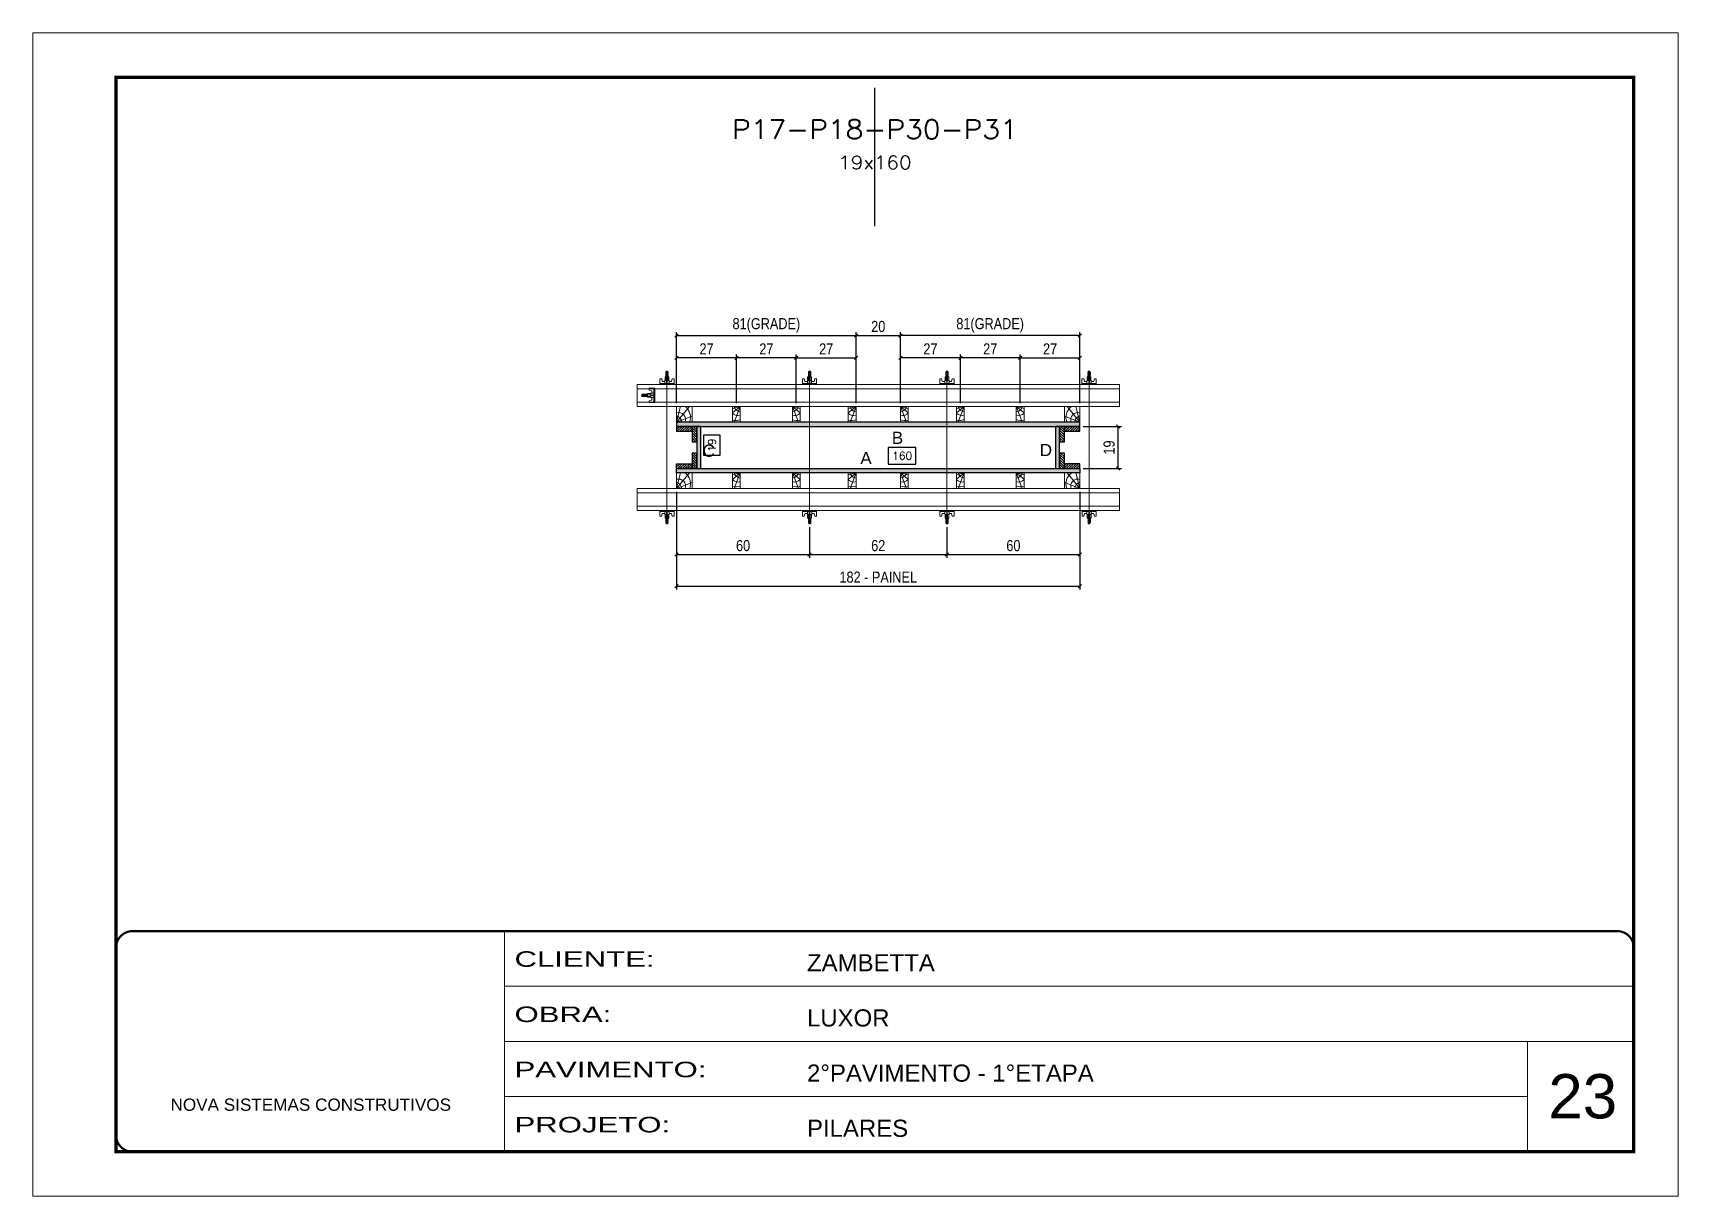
# Model space of a CAD drawing. Extents: x 14400 to 24104, y -21631 to 6985.
# Drawn here: x 17597 to 19082, y 192 to 1242 of the extents above; entities that cross this region are included whole.
import ezdxf
from ezdxf.enums import TextEntityAlignment as Align

# ---------------------------------------------------------------- set-up
doc = ezdxf.new("R2010")
doc.units = 0
for name, pattern in [('CONTINUO', [0]), ('DASHED', [0.75, 0.5, -0.25]), ('HIDDEN', [0.375, 0.25, -0.125])]:
    doc.linetypes.add(name, pattern=pattern)
for name, color, linetype, lineweight in [('CARIMBO', 255, 'Continuous', 9), ('Folhas', 255, 'Continuous', 9), ('Hachura', 251, 'Continuous', 9), ('Madeira', 126, 'Continuous', 18), ('Perfil Metálico', 224, 'Continuous', 18), ('SARRAFO DE PRESSAO', 251, 'DASHED', 9), ('Texto Seção', 7, 'Continuous', 15)]:
    doc.layers.add(name, color=color, linetype=linetype, lineweight=lineweight)
for name, color, linetype in [('CHAPA', 1, 'Continuous'), ('COTA', 241, 'Continuous'), ('MEIO_PONT', 93, 'Continuous'), ('SARRAFO', 251, 'Continuous'), ('Texto de Titulo', 7, 'Continuous'), ('Texto Qtd Sarr', 242, 'Continuous'), ('TEXTO_GERAL', 7, 'Continuous')]:
    doc.layers.add(name, color=color, linetype=linetype)
doc.styles.add('ARIAL', font='arial.ttf')
doc.styles.add('COTA TECNICA 2X', font='techl___.ttf', dxfattribs={"height": 10})
doc.styles.add('ROMANS', font='romans.shx')
doc.styles.add('Tecnologia', font='')
doc.styles.get('Tecnologia').set_extended_font_data('Forgotten Futurist')
doc.dimstyles.new('SECAO PILAR', dxfattribs={"dimtxt": 10, "dimasz": 3, "dimexe": 3, "dimexo": 3, "dimgap": 3, "dimtad": 1, "dimdec": 1, "dimlfac": 0.5, "dimzin": 12, "dimdsep": 46, "dimtxsty": 'COTA TECNICA 2X', "dimblk1": 'OBLIQUE', "dimblk2": 'OBLIQUE', "dimsah": 1, "dimcen": 0.9, "dimclrd": 256, "dimclre": 256, "dimclrt": 256, "dimadec": 1, "dimazin": 3, "dimtfac": 1, "dimtdec": 1, "dimtmove": 0, "dimatfit": 3, "dimfxl": 1, "dimtolj": 1, "dimtzin": 12, "dimarcsym": 0})
doc.dimstyles.new('SECÇÃO 2', dxfattribs={"dimtxt": 7, "dimasz": 6, "dimexe": 0.18, "dimexo": 2, "dimgap": -4, "dimtad": 3, "dimdec": 1, "dimlfac": 0.5, "dimzin": 12, "dimdsep": 46, "dimtxsty": 'ROMANS', "dimblk": 'ARCHTICK', "dimcen": 0.09, "dimse1": 1, "dimse2": 1, "dimsd1": 1, "dimsd2": 1, "dimclrd": 180, "dimclre": 5, "dimclrt": 1, "dimadec": 0, "dimazin": 3, "dimtfac": 1, "dimtdec": 1, "dimtofl": 0, "dimtmove": 0, "dimatfit": 3, "dimldrblk": 'ARCHTICK', "dimfxl": 1, "dimtolj": 1, "dimtzin": 0, "dimarcsym": 0})
pattern_1 = [(225, (9054.0154, -22042.8084), (1.12253202, -1.12253202), [])]

msp = doc.modelspace()

# ---------------------------------------------------------------- texts
at = {"layer": 'CARIMBO', "style": 'ARIAL'}
msp.add_text('23', height=40, dxfattribs=at).set_placement((18964.83, 262))
at = {"layer": 'TEXTO_GERAL', "style": 'ARIAL'}
for s, p in [('B', (18377.37, 876.35)), ('C', (18206.98, 864.74)), ('A', (18348.96, 858.12)), ('D', (18511.33, 865.32))]:
    msp.add_text(s, height=11, dxfattribs=at).set_placement(p, align=Align.MIDDLE_CENTER)

# ---------------------------------------------------------------- blocks, each defined once
blk = doc.blocks.new('9999999999')
at = {"color": 30, "linetype": 'CONTINUO'}
for p, q in [((98564.6, 34230.2), (98564.6, 34429.4)), ((98564.6, 34379.6), (99584, 34379.6)), ((98564.6, 34329.8), (99488, 34329.8)), ((99584, 34329.8), (99488, 34329.8)), ((99488, 34329.8), (99488, 34230.2)), ((98564.6, 34280), (99488, 34280))]:
    blk.add_line(p, q, dxfattribs=at)
at = {"color": 30, "linetype": 'CONTINUO', "const_width": 2}
blk.add_lwpolyline([(99584, 34230.2), (99584, 34414.4, 0.414214), (99569, 34429.4), (98229, 34429.4, 0.414214), (98214, 34414.4), (98214, 34245.2, 0.414214), (98229, 34230.2), (99584, 34230.2)], format="xyb", dxfattribs=at)
at = {"layer": 'Folhas'}
blk.add_lwpolyline([(98139, 34190.2), (99624, 34190.2), (99624, 35240.2), (98139, 35240.2)], close=True, dxfattribs=at)
at = {"layer": 'Folhas', "color": 30, "const_width": 3}
blk.add_lwpolyline([(98214, 34230.2), (99584, 34230.2), (99584, 35200.2), (98214, 35200.2)], close=True, dxfattribs=at)
at = {"color": 7, "linetype": 'Continuous', "ltscale": 5, "style": 'ARIAL'}
for s, height, p in [('ZAMBETTA', 15.48, (98837.7, 34393.1)), ('LUXOR', 15.48, (98837.7, 34343.3)), ('2°PAVIMENTO - 1°ETAPA', 15.483, (98837.7, 34293.5)), ('NOVA SISTEMAS CONSTRUTIVOS', 11.059, (98263.2, 34267.2)), ('PILARES', 15.48, (98837.7, 34243.7))]:
    blk.add_text(s, height=height, dxfattribs=at).set_placement(p)
at = {"layer": 'Folhas', "color": 7, "style": 'Tecnologia', "width": 1.5}
for s, p in [('CLIENTE:', (98573.7, 34397.2)), ('OBRA:', (98573.7, 34347.3)), ('PAVIMENTO:', (98573.7, 34297.5)), ('PROJETO:', (98573.7, 34247.7))]:
    blk.add_text(s, height=14, dxfattribs=at).set_placement(p)
blk = doc.blocks.new('*D1083')
at = {"layer": 'COTA', "color": 180, "lineweight": -2, "transparency": 16777216}
for p, q in [((18217.4, 878.7), (18202.4, 878.7)), ((18202.4, 878.7), (18202.4, 860.7)), ((18217.4, 860.7), (18217.4, 878.7)), ((18202.4, 860.7), (18217.4, 860.7))]:
    blk.add_line(p, q, dxfattribs=at)
at = {"layer": 'Defpoints', "color": 0, "transparency": 16777216}
for p in [(18217.3, 886.6), (18217.3, 848.6), (18221.4, 848.6)]:
    blk.add_point(p, dxfattribs=at)
at = {"layer": 'COTA', "color": 1, "transparency": 16777216, "insert": (18209.9, 869.7), "char_height": 7, "attachment_point": 5, "rotation": 90, "style": 'ROMANS'}
blk.add_mtext('\\A1;19', dxfattribs=at)
blk = doc.blocks.new('_ArchTick')
at = {"color": 0, "linetype": 'ByBlock', "const_width": 0.15}
blk.add_lwpolyline([(-0.5, -0.5), (0.5, 0.5)], dxfattribs=at)
blk = doc.blocks.new('*D1084')
at = {"layer": 'COTA', "color": 180, "lineweight": -2, "transparency": 16777216}
for p, q in [((18394, 867.6), (18369, 867.6)), ((18369, 867.6), (18369, 852.6)), ((18394, 852.6), (18394, 867.6)), ((18369, 852.6), (18394, 852.6))]:
    blk.add_line(p, q, dxfattribs=at)
at = {"layer": 'Defpoints', "color": 0, "transparency": 16777216}
for p in [(18200, 848.6), (18520, 848.6), (18520, 848.6)]:
    blk.add_point(p, dxfattribs=at)
at = {"layer": 'COTA', "color": 1, "transparency": 16777216, "insert": (18381.5, 860.1), "char_height": 7, "attachment_point": 5, "style": 'ROMANS'}
blk.add_mtext('\\A1;160', dxfattribs=at)
blk = doc.blocks.new('_Oblique')
at = {"color": 0, "linetype": 'ByBlock', "lineweight": -2}
blk.add_line((-0.5, -0.5), (0.5, 0.5), dxfattribs=at)
blk = doc.blocks.new('*D1085')
at = {"layer": 'COTA', "lineweight": -2, "transparency": 16777216}
for p, q in [((18178, 827.6), (18178, 739.4)), ((18542, 827.6), (18542, 739.4)), ((18178, 742.4), (18542, 742.4))]:
    blk.add_line(p, q, dxfattribs=at)
at = {"layer": 'Defpoints', "color": 0, "transparency": 16777216}
for p in [(18178, 830.6), (18542, 830.6), (18542, 742.4)]:
    blk.add_point(p, dxfattribs=at)
at = {"layer": 'COTA', "lineweight": -2, "transparency": 16777216, "xscale": 3, "yscale": 3, "zscale": 3, "rotation": 180}
blk.add_blockref('_Oblique', (18178, 742.4), dxfattribs=at)
at = {"layer": 'COTA', "lineweight": -2, "transparency": 16777216, "xscale": 3, "yscale": 3, "zscale": 3}
blk.add_blockref('_Oblique', (18542, 742.4), dxfattribs=at)
at = {"layer": 'COTA', "transparency": 16777216, "insert": (18360, 750.5), "char_height": 10, "attachment_point": 5, "style": 'COTA TECNICA 2X'}
blk.add_mtext('\\A1;182 - PAINEL', dxfattribs=at)
blk = doc.blocks.new('*D1086')
at = {"layer": 'COTA', "lineweight": -2, "transparency": 16777216}
for p, q in [((18178, 827.6), (18178, 767.9)), ((18298, 795.8), (18298, 767.9)), ((18178, 770.9), (18298, 770.9))]:
    blk.add_line(p, q, dxfattribs=at)
at = {"layer": 'Defpoints', "color": 0, "transparency": 16777216}
for p in [(18178, 830.6), (18298, 798.8), (18298, 770.9)]:
    blk.add_point(p, dxfattribs=at)
at = {"layer": 'COTA', "lineweight": -2, "transparency": 16777216, "xscale": 3, "yscale": 3, "zscale": 3, "rotation": 180}
blk.add_blockref('_Oblique', (18178, 770.9), dxfattribs=at)
at = {"layer": 'COTA', "lineweight": -2, "transparency": 16777216, "xscale": 3, "yscale": 3, "zscale": 3}
blk.add_blockref('_Oblique', (18298, 770.9), dxfattribs=at)
at = {"layer": 'COTA', "transparency": 16777216, "insert": (18238, 779), "char_height": 10, "attachment_point": 5, "style": 'COTA TECNICA 2X'}
blk.add_mtext('\\A1;60', dxfattribs=at)
blk = doc.blocks.new('*D1087')
at = {"layer": 'COTA', "lineweight": -2, "transparency": 16777216}
for p, q in [((18542, 827.6), (18542, 767.9)), ((18422, 795.8), (18422, 767.9)), ((18422, 770.9), (18542, 770.9))]:
    blk.add_line(p, q, dxfattribs=at)
at = {"layer": 'Defpoints', "color": 0, "transparency": 16777216}
for p in [(18542, 830.6), (18422, 798.8), (18542, 770.9)]:
    blk.add_point(p, dxfattribs=at)
at = {"layer": 'COTA', "lineweight": -2, "transparency": 16777216, "xscale": 3, "yscale": 3, "zscale": 3, "rotation": 180}
blk.add_blockref('_Oblique', (18422, 770.9), dxfattribs=at)
at = {"layer": 'COTA', "lineweight": -2, "transparency": 16777216, "xscale": 3, "yscale": 3, "zscale": 3}
blk.add_blockref('_Oblique', (18542, 770.9), dxfattribs=at)
at = {"layer": 'COTA', "transparency": 16777216, "insert": (18482, 779), "char_height": 10, "attachment_point": 5, "style": 'COTA TECNICA 2X'}
blk.add_mtext('\\A1;60', dxfattribs=at)
blk = doc.blocks.new('C')
at = {"layer": 'Hachura', "color": 0}
for p, q in [((0, 3.22), (0, -3.22)), ((0.45, 3.22), (0, 3.22)), ((0.46, 3.16), (0, 3.16)), ((0.46, 3.05), (0, 3.05)), ((0.46, 2.88), (0, 2.88)), ((0, 2.75), (0, -1.16)), ((0.46, 2.65), (0, 2.65)), ((0.46, 2.23), (0, 2.23)), ((0.46, 1.51), (0, 1.51)), ((0.39, 0.49), (0.17, 0.49)), ((0.45, -3.23), (0.45, 3.22)), ((0.45, 3.22), (2.58, 3.22)), ((1.74, 0.97), (0.45, 0.97)), ((1.45, 0.1), (0.45, 0.1)), ((1.35, 1.94), (1.35, 0.96)), ((2.58, 2.39), (1.47, 2.09)), ((1.74, -0.97), (1.74, 0.97)), ((1.74, 0.97), (1.74, 0.84)), ((1.74, 0.97), (1.74, 0.84)), ((1.74, 0.84), (3.35, 0.84)), ((3.35, 0.45), (1.74, 0.45)), ((2.58, 3.22), (2.58, 2.39)), ((3.32, 0.84), (3.32, -0.84)), ((3.35, 0.84), (3.35, -0.84)), ((3.68, 0.45), (3.35, 0.45)), ((3.84, -0.52), (3.35, 0.45)), ((3.35, 0.06), (3.67, -0.57)), ((3.68, 0.45), (4.16, -0.52)), ((3.72, 0.5), (4.25, -0.57)), ((4.37, -0.55), (3.83, 0.53)), ((4.15, 0.45), (3.93, 0.45)), ((4.42, -0.52), (3.93, 0.45)), ((4.15, 0.45), (4.26, 0.45)), ((4.26, 0.45), (4.74, -0.52)), ((4.3, 0.5), (4.83, -0.57)), ((4.95, -0.55), (4.41, 0.53)), ((4.51, 0.45), (4.84, 0.45)), ((5, -0.52), (4.51, 0.45)), ((4.84, 0.45), (5.32, -0.52)), ((4.88, 0.5), (5.41, -0.57)), ((5.53, -0.55), (4.99, 0.53)), ((5.58, -0.52), (5.09, 0.45)), ((5.42, 0.45), (5.09, 0.45)), ((5.58, -0.52), (5.09, 0.45)), ((5.42, 0.45), (5.74, -0.19)), ((5.46, 0.5), (5.74, -0.07)), ((5.74, 0.19), (5.57, 0.53)), ((5.74, 0.32), (5.68, 0.45)), ((5.68, 0.45), (5.74, 0.45)), ((5.74, 0.45), (5.9, 0.29)), ((5.74, 0.45), (5.74, -0.52)), ((5.9, -0.36), (5.9, 0.29)), ((0.45, 0), (0, 0)), ((0.46, -1.52), (0, -1.52)), ((0.46, -2.23), (0, -2.23)), ((0.46, -2.65), (0, -2.65)), ((0.46, -2.88), (0, -2.88)), ((0.46, -3.05), (0, -3.05)), ((0.46, -3.16), (0, -3.16)), ((0, -3.22), (2.57, -3.22)), ((0.08, -0.48), (0.29, -0.48)), ((0.29, -0.48), (0.4, -0.48)), ((0.45, 0), (0.45, -0.97)), ((0.45, -0.16), (1.45, -0.16)), ((0.45, -0.65), (0.45, -0.32)), ((0.45, -3.23), (0.45, -0.65)), ((0.45, -0.97), (1.74, -0.97)), ((1.35, -1.94), (1.35, -0.97)), ((2.58, -2.39), (1.47, -2.1)), ((3.35, -0.32), (1.74, -0.32)), ((3.35, -0.84), (1.74, -0.84)), ((2.58, -3.23), (2.58, -2.39)), ((3.35, -0.07), (3.58, -0.52)), ((3.35, -0.52), (3.58, -0.52)), ((3.84, -0.52), (4.16, -0.52)), ((4.42, -0.52), (4.74, -0.52)), ((4.63, -0.52), (4.74, -0.52)), ((5, -0.52), (5.32, -0.52)), ((5.58, -0.52), (5.74, -0.52)), ((5.74, -0.52), (5.9, -0.36)), ((5.74, -0.52), (5.74, -0.52))]:
    blk.add_line(p, q, dxfattribs=at)
for centre, radius, start, end in [((1.52, 1.94), 0.161, 104.74356, 180), ((1.44, -0.03), 0.129, 272.69497, 87.30503), ((3.81, 0.39), 0.143, 25.56881, 154.43119), ((4.39, 0.39), 0.143, 25.56881, 154.43119), ((4.97, 0.39), 0.143, 25.56881, 154.43119), ((5.55, 0.39), 0.143, 25.56881, 154.43119), ((0.17, -0.37), 0.174, 221.74404, 317.85924), ((1.52, -1.94), 0.161, 180, 255.25644), ((3.71, -0.4), 0.174, 222.14076, 318.25596), ((4.29, -0.4), 0.174, 222.14076, 318.25596), ((4.87, -0.4), 0.174, 222.14076, 318.25596), ((5.45, -0.4), 0.174, 222.14076, 318.25596), ((5.61, -0.4), 0.174, 317.85924, 318.25596)]:
    blk.add_arc(centre, radius, start, end, dxfattribs=at)
blk = doc.blocks.new('*D1075')
at = {"layer": 'COTA', "lineweight": -2, "transparency": 16777216}
for p, q in [((18298, 795.8), (18298, 767.9)), ((18422, 795.8), (18422, 767.9)), ((18298, 770.9), (18422, 770.9))]:
    blk.add_line(p, q, dxfattribs=at)
at = {"layer": 'Defpoints', "color": 0, "transparency": 16777216}
for p in [(18298, 798.8), (18422, 798.8), (18422, 770.9)]:
    blk.add_point(p, dxfattribs=at)
at = {"layer": 'COTA', "lineweight": -2, "transparency": 16777216, "xscale": 3, "yscale": 3, "zscale": 3, "rotation": 180}
blk.add_blockref('_Oblique', (18298, 770.9), dxfattribs=at)
at = {"layer": 'COTA', "lineweight": -2, "transparency": 16777216, "xscale": 3, "yscale": 3, "zscale": 3}
blk.add_blockref('_Oblique', (18422, 770.9), dxfattribs=at)
at = {"layer": 'COTA', "transparency": 16777216, "insert": (18360, 779), "char_height": 10, "attachment_point": 5, "style": 'COTA TECNICA 2X'}
blk.add_mtext('\\A1;62', dxfattribs=at)
blk = doc.blocks.new('*D1076')
at = {"layer": 'COTA', "lineweight": -2, "transparency": 16777216}
for p, q in [((18380, 907.6), (18380, 971.7)), ((18542, 968.7), (18380, 968.7)), ((18542, 907.6), (18542, 971.7))]:
    blk.add_line(p, q, dxfattribs=at)
at = {"layer": 'Defpoints', "color": 0, "transparency": 16777216}
for p in [(18380, 968.7), (18380, 904.6), (18542, 904.6)]:
    blk.add_point(p, dxfattribs=at)
at = {"layer": 'COTA', "lineweight": -2, "transparency": 16777216, "xscale": 3, "yscale": 3, "zscale": 3, "rotation": 180}
blk.add_blockref('_Oblique', (18380, 968.7), dxfattribs=at)
at = {"layer": 'COTA', "lineweight": -2, "transparency": 16777216, "xscale": 3, "yscale": 3, "zscale": 3}
blk.add_blockref('_Oblique', (18542, 968.7), dxfattribs=at)
at = {"layer": 'COTA', "transparency": 16777216, "insert": (18461, 977.9), "char_height": 10, "attachment_point": 5, "style": 'COTA TECNICA 2X'}
blk.add_mtext('\\A1;81(GRADE)', dxfattribs=at)
blk = doc.blocks.new('*D1077')
at = {"layer": 'COTA', "lineweight": -2, "transparency": 16777216}
for p, q in [((18545, 886.6), (18579.5, 886.6)), ((18576.5, 848.6), (18576.5, 886.6)), ((18545, 848.6), (18579.5, 848.6))]:
    blk.add_line(p, q, dxfattribs=at)
at = {"layer": 'Defpoints', "color": 0, "transparency": 16777216}
for p in [(18542, 886.6), (18576.5, 886.6), (18542, 848.6)]:
    blk.add_point(p, dxfattribs=at)
at = {"layer": 'COTA', "lineweight": -2, "transparency": 16777216, "xscale": 3, "yscale": 3, "zscale": 3}
for p, rotation in [((18576.5, 886.6), 90), ((18576.5, 848.6), 270)]:
    blk.add_blockref('_Oblique', p, dxfattribs=dict(at, rotation=rotation))
at = {"layer": 'COTA', "transparency": 16777216, "insert": (18568.4, 867.6), "char_height": 10, "attachment_point": 5, "rotation": 90, "style": 'COTA TECNICA 2X'}
blk.add_mtext('\\A1;19', dxfattribs=at)
blk = doc.blocks.new('PONTALETE')
at = {"layer": 'Madeira'}
for q in [(2.71, 7), (7, 5.76), (7, 1.74)]:
    blk.add_line((0, 0), q, dxfattribs=at)
blk.add_lwpolyline([(0, 0), (7, 0), (7, 7), (0, 7)], close=True, dxfattribs=at)
for centre, radius, start, end in [((2.04, 0.06), 6.23, 37.28179, 109.09128), ((1.09, 0.9), 3.19, 343.60304, 109.98471), ((-0.21, -0.78), 3.09, 14.63219, 86.0383)]:
    blk.add_arc(centre, radius, start, end, dxfattribs=at)
blk = doc.blocks.new('MEIO PONTALETE')
at = {"layer": 'Madeira'}
for q in [(2.71, 7), (3.5, 2.88), (3.5, 0.87)]:
    blk.add_line((0, 0), q, dxfattribs=at)
blk.add_lwpolyline([(0, 0), (3.5, 0), (3.5, 7), (0, 7)], close=True, dxfattribs=at)
for centre, radius, start, end in [((2.04, 0.06), 6.23, 76.44987, 109.09128), ((1.09, 0.9), 3.19, 40.90626, 109.98471), ((-0.21, -0.78), 3.09, 14.63219, 86.0383)]:
    blk.add_arc(centre, radius, start, end, dxfattribs=at)
blk = doc.blocks.new('*D1078')
at = {"layer": 'COTA', "lineweight": -2, "transparency": 16777216}
for p, q in [((18232, 907.6), (18232, 951.5)), ((18286, 907.6), (18286, 951.5)), ((18286, 948.5), (18232, 948.5))]:
    blk.add_line(p, q, dxfattribs=at)
at = {"layer": 'Defpoints', "color": 0, "transparency": 16777216}
for p in [(18232, 948.5), (18232, 904.6), (18286, 904.6)]:
    blk.add_point(p, dxfattribs=at)
at = {"layer": 'COTA', "lineweight": -2, "transparency": 16777216, "xscale": 3, "yscale": 3, "zscale": 3, "rotation": 180}
blk.add_blockref('_Oblique', (18232, 948.5), dxfattribs=at)
at = {"layer": 'COTA', "lineweight": -2, "transparency": 16777216, "xscale": 3, "yscale": 3, "zscale": 3}
blk.add_blockref('_Oblique', (18286, 948.5), dxfattribs=at)
at = {"layer": 'COTA', "transparency": 16777216, "insert": (18259, 956.6), "char_height": 10, "attachment_point": 5, "style": 'COTA TECNICA 2X'}
blk.add_mtext('\\A1;27', dxfattribs=at)
blk = doc.blocks.new('*D1079')
at = {"layer": 'COTA', "lineweight": -2, "transparency": 16777216}
for p, q in [((18178, 907.6), (18178, 951.5)), ((18232, 907.6), (18232, 951.5)), ((18232, 948.5), (18178, 948.5))]:
    blk.add_line(p, q, dxfattribs=at)
at = {"layer": 'Defpoints', "color": 0, "transparency": 16777216}
for p in [(18178, 948.5), (18178, 904.6), (18232, 904.6)]:
    blk.add_point(p, dxfattribs=at)
at = {"layer": 'COTA', "lineweight": -2, "transparency": 16777216, "xscale": 3, "yscale": 3, "zscale": 3, "rotation": 180}
blk.add_blockref('_Oblique', (18178, 948.5), dxfattribs=at)
at = {"layer": 'COTA', "lineweight": -2, "transparency": 16777216, "xscale": 3, "yscale": 3, "zscale": 3}
blk.add_blockref('_Oblique', (18232, 948.5), dxfattribs=at)
at = {"layer": 'COTA', "transparency": 16777216, "insert": (18205, 956.6), "char_height": 10, "attachment_point": 5, "style": 'COTA TECNICA 2X'}
blk.add_mtext('\\A1;27', dxfattribs=at)
blk = doc.blocks.new('*D1080')
at = {"layer": 'COTA', "lineweight": -2, "transparency": 16777216}
for p, q in [((18178, 907.6), (18178, 971.7)), ((18178, 968.7), (18340, 968.7)), ((18340, 907.6), (18340, 971.7))]:
    blk.add_line(p, q, dxfattribs=at)
at = {"layer": 'Defpoints', "color": 0, "transparency": 16777216}
for p in [(18340, 968.7), (18178, 904.6), (18340, 904.6)]:
    blk.add_point(p, dxfattribs=at)
at = {"layer": 'COTA', "lineweight": -2, "transparency": 16777216, "xscale": 3, "yscale": 3, "zscale": 3, "rotation": 180}
blk.add_blockref('_Oblique', (18178, 968.7), dxfattribs=at)
at = {"layer": 'COTA', "lineweight": -2, "transparency": 16777216, "xscale": 3, "yscale": 3, "zscale": 3}
blk.add_blockref('_Oblique', (18340, 968.7), dxfattribs=at)
at = {"layer": 'COTA', "transparency": 16777216, "insert": (18259, 977.9), "char_height": 10, "attachment_point": 5, "style": 'COTA TECNICA 2X'}
blk.add_mtext('\\A1;81(GRADE)', dxfattribs=at)
blk = doc.blocks.new('*D1088')
at = {"layer": 'COTA', "lineweight": -2, "transparency": 16777216}
for p, q in [((18340, 907.6), (18340, 971.7)), ((18340, 968.7), (18380, 968.7)), ((18380, 907.6), (18380, 971.7))]:
    blk.add_line(p, q, dxfattribs=at)
at = {"layer": 'Defpoints', "color": 0, "transparency": 16777216}
for p in [(18380, 968.7), (18340, 904.6), (18380, 904.6)]:
    blk.add_point(p, dxfattribs=at)
at = {"layer": 'COTA', "lineweight": -2, "transparency": 16777216, "xscale": 3, "yscale": 3, "zscale": 3, "rotation": 180}
blk.add_blockref('_Oblique', (18340, 968.7), dxfattribs=at)
at = {"layer": 'COTA', "lineweight": -2, "transparency": 16777216, "xscale": 3, "yscale": 3, "zscale": 3}
blk.add_blockref('_Oblique', (18380, 968.7), dxfattribs=at)
at = {"layer": 'COTA', "transparency": 16777216, "insert": (18360, 976.8), "char_height": 10, "attachment_point": 5, "style": 'COTA TECNICA 2X'}
blk.add_mtext('\\A1;20', dxfattribs=at)
blk = doc.blocks.new('*D1089')
at = {"layer": 'COTA', "lineweight": -2, "transparency": 16777216}
for p, q in [((18286, 907.6), (18286, 951.5)), ((18340, 907.6), (18340, 951.5)), ((18286, 948.5), (18340, 948.5))]:
    blk.add_line(p, q, dxfattribs=at)
at = {"layer": 'Defpoints', "color": 0, "transparency": 16777216}
for p in [(18340, 948.5), (18286, 904.6), (18340, 904.6)]:
    blk.add_point(p, dxfattribs=at)
at = {"layer": 'COTA', "lineweight": -2, "transparency": 16777216, "xscale": 3, "yscale": 3, "zscale": 3, "rotation": 180}
blk.add_blockref('_Oblique', (18286, 948.5), dxfattribs=at)
at = {"layer": 'COTA', "lineweight": -2, "transparency": 16777216, "xscale": 3, "yscale": 3, "zscale": 3}
blk.add_blockref('_Oblique', (18340, 948.5), dxfattribs=at)
at = {"layer": 'COTA', "transparency": 16777216, "insert": (18313, 956.6), "char_height": 10, "attachment_point": 5, "style": 'COTA TECNICA 2X'}
blk.add_mtext('\\A1;27', dxfattribs=at)
blk = doc.blocks.new('*D1081')
at = {"layer": 'COTA', "lineweight": -2, "transparency": 16777216}
for p, q in [((18434.1, 907.6), (18434.1, 951.6)), ((18488.1, 907.6), (18488.1, 951.6)), ((18488.1, 948.6), (18434.1, 948.6))]:
    blk.add_line(p, q, dxfattribs=at)
at = {"layer": 'Defpoints', "color": 0, "transparency": 16777216}
for p in [(18434.1, 948.6), (18434.1, 904.6), (18488.1, 904.6)]:
    blk.add_point(p, dxfattribs=at)
at = {"layer": 'COTA', "lineweight": -2, "transparency": 16777216, "xscale": 3, "yscale": 3, "zscale": 3, "rotation": 180}
blk.add_blockref('_Oblique', (18434.1, 948.6), dxfattribs=at)
at = {"layer": 'COTA', "lineweight": -2, "transparency": 16777216, "xscale": 3, "yscale": 3, "zscale": 3}
blk.add_blockref('_Oblique', (18488.1, 948.6), dxfattribs=at)
at = {"layer": 'COTA', "transparency": 16777216, "insert": (18461.1, 956.6), "char_height": 10, "attachment_point": 5, "style": 'COTA TECNICA 2X'}
blk.add_mtext('\\A1;27', dxfattribs=at)
blk = doc.blocks.new('*D1082')
at = {"layer": 'COTA', "lineweight": -2, "transparency": 16777216}
for p, q in [((18380.1, 907.6), (18380.1, 951.6)), ((18434.1, 907.6), (18434.1, 951.6)), ((18434.1, 948.6), (18380.1, 948.6))]:
    blk.add_line(p, q, dxfattribs=at)
at = {"layer": 'Defpoints', "color": 0, "transparency": 16777216}
for p in [(18380.1, 948.6), (18380.1, 904.6), (18434.1, 904.6)]:
    blk.add_point(p, dxfattribs=at)
at = {"layer": 'COTA', "lineweight": -2, "transparency": 16777216, "xscale": 3, "yscale": 3, "zscale": 3, "rotation": 180}
blk.add_blockref('_Oblique', (18380.1, 948.6), dxfattribs=at)
at = {"layer": 'COTA', "lineweight": -2, "transparency": 16777216, "xscale": 3, "yscale": 3, "zscale": 3}
blk.add_blockref('_Oblique', (18434.1, 948.6), dxfattribs=at)
at = {"layer": 'COTA', "transparency": 16777216, "insert": (18407.1, 956.6), "char_height": 10, "attachment_point": 5, "style": 'COTA TECNICA 2X'}
blk.add_mtext('\\A1;27', dxfattribs=at)
blk = doc.blocks.new('*D1090')
at = {"layer": 'COTA', "lineweight": -2, "transparency": 16777216}
for p, q in [((18488.1, 907.6), (18488.1, 951.6)), ((18542.1, 907.6), (18542.1, 951.6)), ((18488.1, 948.6), (18542.1, 948.6))]:
    blk.add_line(p, q, dxfattribs=at)
at = {"layer": 'Defpoints', "color": 0, "transparency": 16777216}
for p in [(18542.1, 948.6), (18488.1, 904.6), (18542.1, 904.6)]:
    blk.add_point(p, dxfattribs=at)
at = {"layer": 'COTA', "lineweight": -2, "transparency": 16777216, "xscale": 3, "yscale": 3, "zscale": 3, "rotation": 180}
blk.add_blockref('_Oblique', (18488.1, 948.6), dxfattribs=at)
at = {"layer": 'COTA', "lineweight": -2, "transparency": 16777216, "xscale": 3, "yscale": 3, "zscale": 3}
blk.add_blockref('_Oblique', (18542.1, 948.6), dxfattribs=at)
at = {"layer": 'COTA', "transparency": 16777216, "insert": (18515.1, 956.6), "char_height": 10, "attachment_point": 5, "style": 'COTA TECNICA 2X'}
blk.add_mtext('\\A1;27', dxfattribs=at)
blk = doc.blocks.new('titulo1')
at = {"layer": 'Defpoints', "color": 252, "linetype": 'HIDDEN', "ltscale": 2}
blk.add_line((0, 0), (0, 125), dxfattribs=at)
at = {"layer": 'Defpoints', "style": 'ROMANS', "oblique": 15}
blk.add_attdef('FOLHA', text='', height=10, dxfattribs=at).set_placement((0, 15.6), align=Align.MIDDLE_CENTER)
at = {"layer": 'Texto Qtd Sarr', "color": 3, "style": 'ROMANS', "oblique": 15}
for tag, height, p in [('TITULO', 17, (0, 71.4)), ('SEÇÃO', 12, (0, 41.5))]:
    blk.add_attdef(tag, text='', height=height, dxfattribs=at).set_placement(p, align=Align.MIDDLE_CENTER)

# ---------------------------------------------------------------- dimensions: what is measured, and where the dimension line sits
at = {"layer": 'COTA'}
dim = msp.add_linear_dim(base=(18339.97, 968.72), p1=(18177.97, 904.6), p2=(18339.97, 904.6), angle=180, text='<>(GRADE)', dimstyle='SECAO PILAR', dxfattribs=at)
dim.commit()
dim.dimension.update_dxf_attribs({"geometry": '*D1080', "text_midpoint": (18258.97, 977.94)})
for base, p1, p2, picture, middle in [((18379.97, 968.72), (18339.97, 904.6), (18379.97, 904.57), '*D1088', (18359.97, 976.82)), ((18339.97, 948.53), (18285.97, 904.6), (18339.97, 904.57), '*D1089', (18312.97, 956.6)), ((18542.08, 948.55), (18488.08, 904.63), (18542.08, 904.6), '*D1090', (18515.08, 956.63)), ((18298.04, 770.86), (18177.97, 830.6), (18298.04, 798.83), '*D1086', (18238, 778.96)), ((18541.97, 770.86), (18422.04, 798.83), (18541.97, 830.6), '*D1087', (18482, 778.96)), ((18422.04, 770.86), (18298.04, 798.83), (18422.04, 798.83), '*D1075', (18360.04, 778.96))]:
    dim = msp.add_linear_dim(base=base, p1=p1, p2=p2, dimstyle='SECAO PILAR', dxfattribs=at)
    dim.commit()
    dim.dimension.update_dxf_attribs({"geometry": picture, "text_midpoint": middle})
for base, p1, p2, text, picture, middle in [((18379.97, 968.72), (18541.96, 904.6), (18379.97, 904.6), '<>(GRADE)', '*D1076', (18460.97, 977.94)), ((18541.97, 742.44), (18177.97, 830.61), (18541.97, 830.65), '<> - PAINEL', '*D1085', (18359.97, 750.53))]:
    dim = msp.add_linear_dim(base=base, p1=p1, p2=p2, text=text, dimstyle='SECAO PILAR', dxfattribs=at)
    dim.commit()
    dim.dimension.update_dxf_attribs({"geometry": picture, "text_midpoint": middle})
for base, p1, p2, angle, picture, middle in [((18177.97, 948.53), (18231.97, 904.6), (18177.97, 904.6), 180, '*D1079', (18204.97, 956.6)), ((18231.97, 948.53), (18285.97, 904.6), (18231.97, 904.6), 180, '*D1078', (18258.97, 956.6)), ((18380.08, 948.55), (18434.08, 904.63), (18380.08, 904.62), 180, '*D1082', (18407.08, 956.63)), ((18434.08, 948.55), (18488.08, 904.63), (18434.08, 904.63), 180, '*D1081', (18461.08, 956.63)), ((18576.52, 886.6), (18541.97, 848.6), (18541.97, 886.6), 90, '*D1077', (18568.43, 867.6))]:
    dim = msp.add_linear_dim(base=base, p1=p1, p2=p2, angle=angle, dimstyle='SECAO PILAR', dxfattribs=at)
    dim.commit()
    dim.dimension.update_dxf_attribs({"geometry": picture, "text_midpoint": middle})
dim = msp.add_linear_dim(base=(18221.38, 848.6), p1=(18217.29, 886.6), p2=(18217.29, 848.6), angle=270, dimstyle='SECÇÃO 2', dxfattribs=at)
dim.commit()
dim.dimension.update_dxf_attribs({"geometry": '*D1083', "text_midpoint": (18221.38, 869.67), "dimtype": 160})
dim = msp.add_linear_dim(base=(18519.97, 848.6), p1=(18199.97, 848.6), p2=(18519.97, 848.6), dimstyle='SECÇÃO 2', dxfattribs=at)
dim.commit()
dim.dimension.update_dxf_attribs({"geometry": '*D1084', "text_midpoint": (18381.52, 848.6), "dimtype": 160})

# ---------------------------------------------------------------- hatches: boundary and pattern name
at = {"layer": 'Hachura'}
h = msp.add_hatch(color=256, dxfattribs=at)
h.dxf.hatch_style = 1
h.paths.add_polyline_path([(18541.97, 886.6), (18541.97, 890.6), (18177.97, 890.6), (18177.97, 886.6)])
h = msp.add_hatch(dxfattribs=at)
h.set_pattern_fill('ANSI31', color=256, scale=0.5, angle=180, style=0)
h.set_pattern_definition(pattern_1)
h.paths.add_polyline_path([(18191.97, 886.6), (18191.97, 882.2), (18177.97, 882.2), (18177.97, 886.6)])
h = msp.add_hatch(dxfattribs=at)
h.set_pattern_fill('ANSI31', color=256, scale=0.5, angle=270, style=0)
h.set_pattern_definition([(315, (41087.7754, -8616.3521), (1.12253202, 1.12253202), [])])
h.paths.add_polyline_path([(18196.37, 872.6), (18191.97, 872.6), (18191.97, 886.6), (18196.37, 886.6)])
h = msp.add_hatch(color=256, dxfattribs=at)
h.dxf.hatch_style = 1
h.paths.add_polyline_path([(18196.37, 848.6), (18199.97, 848.6), (18199.97, 886.6), (18196.37, 886.6)])
h = msp.add_hatch(color=256, dxfattribs=at)
h.dxf.hatch_style = 1
h.paths.add_polyline_path([(18519.97, 848.6), (18523.57, 848.6), (18523.57, 886.6), (18519.97, 886.6)])
h = msp.add_hatch(dxfattribs=at)
h.set_pattern_fill('ANSI31', color=256, scale=0.5, angle=270, style=0)
h.set_pattern_definition([(315, (41419.3754, -8616.3521), (1.12253202, 1.12253202), [])])
h.paths.add_polyline_path([(18527.97, 872.6), (18523.57, 872.6), (18523.57, 886.6), (18527.97, 886.6)])
h = msp.add_hatch(dxfattribs=at)
h.set_pattern_fill('ANSI31', color=256, scale=0.5, angle=180, style=0)
h.set_pattern_definition([(225, (9404.0154, -22042.8084), (1.12253202, -1.12253202), [])])
h.paths.add_polyline_path([(18541.97, 886.6), (18541.97, 882.2), (18527.97, 882.2), (18527.97, 886.6)])
h = msp.add_hatch(dxfattribs=at)
h.set_pattern_fill('ANSI31', color=256, scale=0.5, angle=270, style=0)
h.set_pattern_definition([(315, (41087.7754, -8640.3521), (1.12253202, 1.12253202), [])])
h.paths.add_polyline_path([(18196.37, 848.6), (18191.97, 848.6), (18191.97, 862.6), (18196.37, 862.6)])
h = msp.add_hatch(dxfattribs=at)
h.set_pattern_fill('ANSI31', color=256, scale=0.5, angle=270, style=0)
h.set_pattern_definition([(315, (41419.3754, -8640.3521), (1.12253202, 1.12253202), [])])
h.paths.add_polyline_path([(18527.97, 848.6), (18523.57, 848.6), (18523.57, 862.6), (18527.97, 862.6)])
h = msp.add_hatch(dxfattribs=at)
h.set_pattern_fill('ANSI31', color=256, scale=0.5, angle=180, style=0)
h.set_pattern_definition(pattern_1)
h.paths.add_polyline_path([(18191.97, 848.6), (18191.97, 853), (18177.97, 853), (18177.97, 848.6)])
h = msp.add_hatch(color=256, dxfattribs=at)
h.dxf.hatch_style = 1
h.paths.add_polyline_path([(18541.97, 848.6), (18541.97, 844.6), (18177.97, 844.6), (18177.97, 848.6)])
h = msp.add_hatch(dxfattribs=at)
h.set_pattern_fill('ANSI31', color=256, scale=0.5, angle=180, style=0)
h.set_pattern_definition([(225, (9039.0154, -22042.8084), (1.12253202, -1.12253202), [])])
h.paths.add_polyline_path([(18527.97, 848.6), (18527.97, 853), (18541.97, 853), (18541.97, 848.6)])

# ---------------------------------------------------------------- linework, layer by layer
at = {"layer": 'CHAPA'}
for points in [[(18541.97, 886.6), (18541.97, 890.6), (18177.97, 890.6), (18177.97, 886.6)], [(18196.37, 848.6), (18199.97, 848.6), (18199.97, 886.6), (18196.37, 886.6)], [(18519.97, 848.6), (18523.57, 848.6), (18523.57, 886.6), (18519.97, 886.6)], [(18541.97, 848.6), (18541.97, 844.6), (18177.97, 844.6), (18177.97, 848.6)]]:
    msp.add_lwpolyline(points, close=True, dxfattribs=at)
at = {"layer": 'Hachura'}
for p, q in [((18169.28, 799.83), (18169.28, 931.57)), ((18297.97, 799.83), (18297.97, 931.57)), ((18421.97, 799.83), (18421.97, 931.57)), ((18550.36, 799.83), (18550.36, 931.57))]:
    msp.add_line(p, q, dxfattribs=at)
at = {"layer": 'Madeira'}
for points in [[(18339.97, 890.6), (18339.97, 904.6), (18177.97, 904.6), (18177.97, 890.6)], [(18379.97, 890.6), (18379.97, 904.6), (18541.97, 904.6), (18541.97, 890.6)], [(18339.97, 830.6), (18339.97, 844.6), (18177.97, 844.6), (18177.97, 830.6)], [(18379.97, 830.6), (18379.97, 844.6), (18541.97, 844.6), (18541.97, 830.6)]]:
    msp.add_lwpolyline(points, close=True, dxfattribs=at)
at = {"layer": 'Perfil Metálico'}
for p, q in [((18577.69, 920.54), (18142.25, 920.54)), ((18577.69, 908.54), (18142.25, 908.54)), ((18577.69, 826.6), (18142.25, 826.6)), ((18577.69, 814.6), (18142.25, 814.6))]:
    msp.add_line(p, q, dxfattribs=at)
for points in [[(18577.69, 904.6), (18577.69, 924.6), (18142.25, 924.54), (18142.25, 904.54)], [(18142.25, 830.6), (18142.25, 810.6), (18577.69, 810.66), (18577.69, 830.66)]]:
    msp.add_lwpolyline(points, close=True, dxfattribs=at)
at = {"layer": 'SARRAFO'}
for points in [[(18191.97, 886.6), (18177.97, 886.6), (18177.97, 882.2), (18191.97, 882.2)], [(18527.97, 882.2), (18541.97, 882.2), (18541.97, 886.6), (18527.97, 886.6)], [(18191.97, 848.6), (18177.97, 848.6), (18177.97, 853), (18191.97, 853)], [(18527.97, 848.6), (18541.97, 848.6), (18541.97, 853), (18527.97, 853)]]:
    msp.add_lwpolyline(points, dxfattribs=at)
for points in [[(18191.97, 886.6), (18191.97, 872.6), (18196.37, 872.6), (18196.37, 886.6)], [(18523.57, 886.6), (18523.57, 872.6), (18527.97, 872.6), (18527.97, 886.6)], [(18191.97, 862.6), (18191.97, 848.6), (18196.37, 848.6), (18196.37, 862.6)], [(18523.57, 862.6), (18523.57, 848.6), (18527.97, 848.6), (18527.97, 862.6)]]:
    msp.add_lwpolyline(points, close=True, dxfattribs=at)

# ---------------------------------------------------------------- block references
at = {"layer": 'Hachura', "linetype": 'Continuous', "yscale": 2, "zscale": 2}
for p, xscale, rotation in [((18169.29, 924.57), -2, 270), ((18297.96, 924.57), 2, 90.00000000000001), ((18421.96, 924.57), 2, 90.00000000000001), ((18550.35, 924.57), 2, 90.00000000000001), ((18158.28, 914.6), 2, 180), ((18169.28, 810.63), 2, 270), ((18297.97, 810.63), -2, 90), ((18421.97, 810.63), -2, 90), ((18550.36, 810.63), -2, 90)]:
    msp.add_blockref('C', p, dxfattribs=dict(at, xscale=xscale, rotation=rotation))
at = {"layer": 'MEIO_PONT'}
for name, p, xscale, yscale, zscale, rotation in [('PONTALETE', (18177.97, 890.6), -2, 2, 2, 270), ('MEIO PONTALETE', (18235.47, 904.6), 1.999999997962732, 1.999999997962732, 1.999999997962732, 180), ('MEIO PONTALETE', (18282.47, 904.6), -1.999999997962732, 1.999999997962732, 1.999999997962732, 180), ('MEIO PONTALETE', (18339.97, 904.6), 1.999999997962732, 1.999999997962732, 1.999999997962732, 180), ('MEIO PONTALETE', (18379.97, 904.6), -1.999999997962732, 1.999999997962732, 1.999999997962732, 180), ('MEIO PONTALETE', (18437.58, 904.63), 1.999999997962732, 1.999999997962732, 1.999999997962732, 180), ('MEIO PONTALETE', (18484.58, 904.63), -1.999999997962732, 1.999999997962732, 1.999999997962732, 180), ('PONTALETE', (18541.97, 890.6), 2, 2, 2, 89.99999999999997), ('PONTALETE', (18177.97, 830.6), -2, 2, 2, 270), ('MEIO PONTALETE', (18235.47, 844.6), 1.999999997962732, 1.999999997962732, 1.999999997962732, 180), ('MEIO PONTALETE', (18282.47, 844.6), -1.999999997962732, 1.999999997962732, 1.999999997962732, 180), ('MEIO PONTALETE', (18339.97, 844.6), 1.999999997962732, 1.999999997962732, 1.999999997962732, 180), ('MEIO PONTALETE', (18379.97, 844.6), -1.999999997962732, 1.999999997962732, 1.999999997962732, 180), ('MEIO PONTALETE', (18437.58, 844.63), 1.999999997962732, 1.999999997962732, 1.999999997962732, 180), ('MEIO PONTALETE', (18484.58, 844.63), -1.999999997962732, 1.999999997962732, 1.999999997962732, 180), ('PONTALETE', (18541.97, 830.6), 2, 2, 2, 89.99999999999997)]:
    msp.add_blockref(name, p, dxfattribs=dict(at, xscale=xscale, yscale=yscale, zscale=zscale, rotation=rotation))
at = {"layer": 'SARRAFO DE PRESSAO', "color": 6, "linetype": 'ByBlock'}
msp.add_blockref('9999999999', (-80542.01, -33998.35), dxfattribs=at)
at = {"layer": 'Texto Seção'}
ref = msp.add_blockref('titulo1', (18356.97, 1067.35), dxfattribs=at)
ref.add_attrib('TITULO', 'P17-P18-P30-P31', dxfattribs={"layer": 'Texto de Titulo', "color": 7, "height": 17, "style": 'ROMANS', "width": 1.1}).set_placement((18356.97, 1154.85), align=Align.MIDDLE_CENTER)
ref.add_attrib('SEÇÃO', '19x160', dxfattribs={"layer": 'Texto de Titulo', "color": 7, "height": 12, "style": 'ROMANS', "width": 1.1}).set_placement((18356.97, 1124.85), align=Align.MIDDLE_CENTER)

msp.set_redraw_order([(e.dxf.handle, doc.entitydb.next_handle()) for e in msp.query("TEXT MTEXT ATTDEF DIMENSION ARC_DIMENSION")])  # texts and dimensions are drawn at this point

doc.saveas('drawing.dxf')
